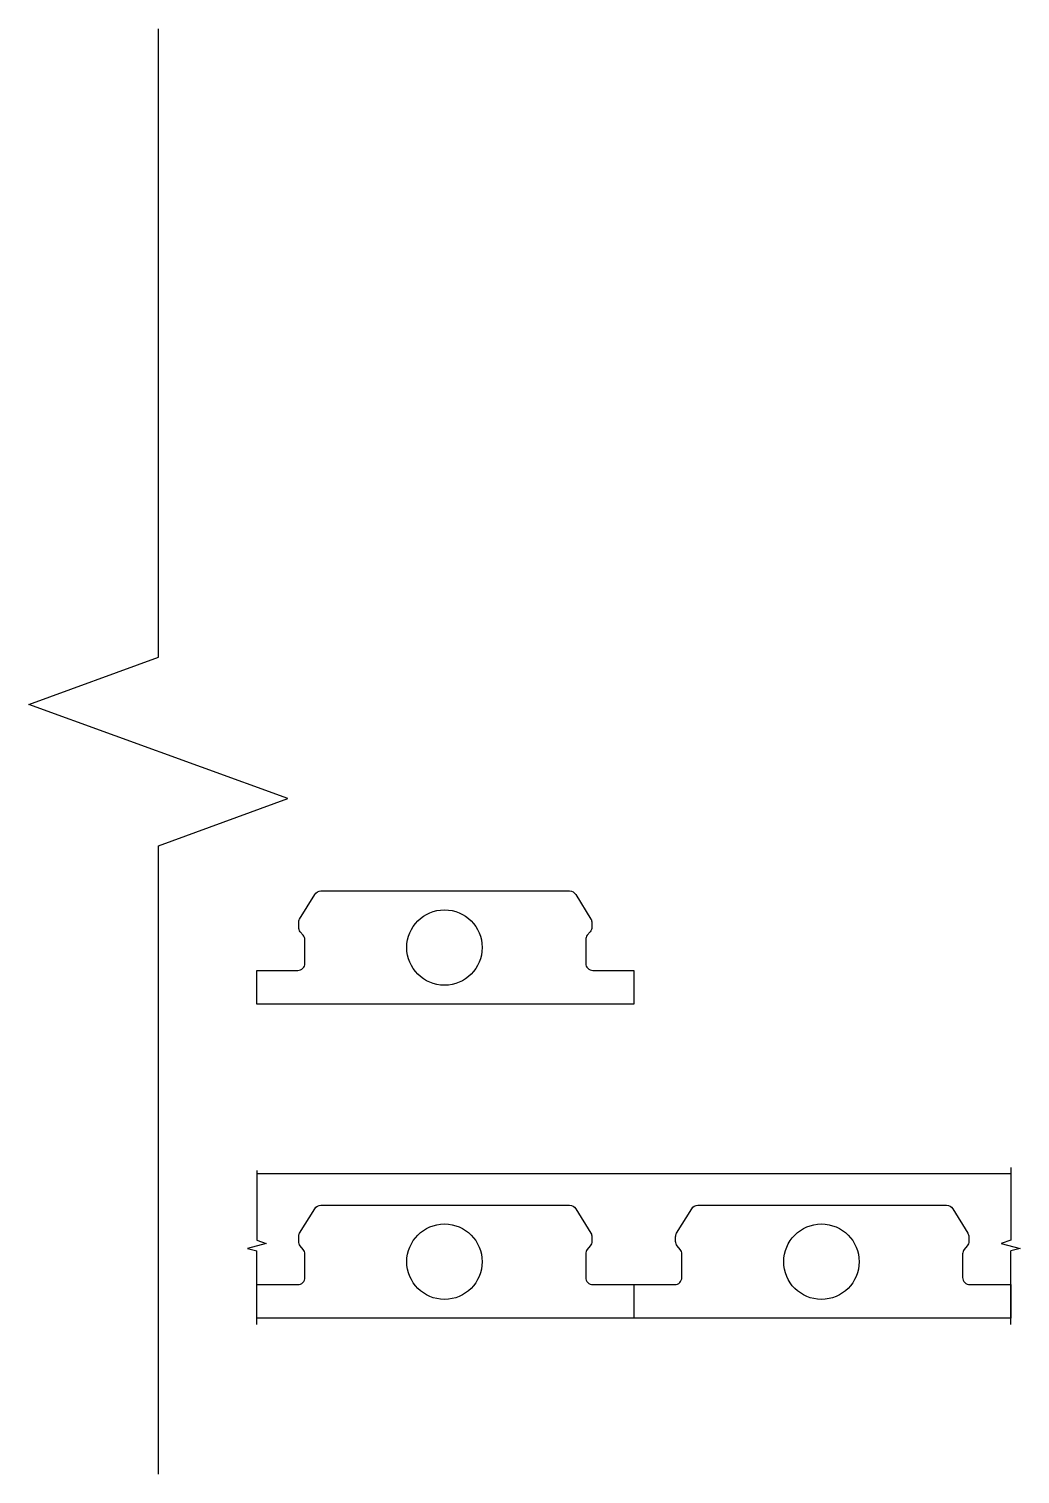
# Model space of a CAD drawing. Header units: millimetres. Extents: x 2248 to 2332, y 0 to 1240.
# Drawn here: x 2330.859 to 2332.437, y 1182.569 to 1184.869 of the extents above; entities that cross this region are included whole.
import ezdxf

# ---------------------------------------------------------------- set-up
doc = ezdxf.new("R2010")
doc.units = ezdxf.units.MM
doc.layers.add('Detalles', color=7, linetype='Continuous')

msp = doc.modelspace()

# ---------------------------------------------------------------- linework, layer by layer
for p, q in [((2332.422, 1183.0469), (2331.222, 1183.0469)), ((2331.2219, 1182.8068), (2331.222, 1182.9244)), ((2332.422, 1182.8068), (2332.422, 1182.9244))]:
    msp.add_line(p, q)
for points in [[(2331.522, 1183.3168), (2331.222, 1183.3168), (2331.222, 1183.3307), (2331.222, 1183.3705), (2331.2872, 1183.3705, 0.414214), (2331.2985, 1183.3818), (2331.2985, 1183.4192, 0.173276), (2331.2959, 1183.4263), (2331.2912, 1183.4321, -0.173276), (2331.2886, 1183.4393), (2331.2886, 1183.4465, -0.13024), (2331.2901, 1183.4521), (2331.3142, 1183.4912, -0.269439), (2331.3241, 1183.4969), (2331.5211, 1183.4969), (2331.7199, 1183.4969, -0.269439), (2331.7297, 1183.4912), (2331.7538, 1183.4521, -0.13024), (2331.7553, 1183.4465), (2331.7553, 1183.4393, -0.173276), (2331.7528, 1183.4321), (2331.748, 1183.4263, 0.173276), (2331.7455, 1183.4192), (2331.7455, 1183.3818, 0.414214), (2331.7568, 1183.3705), (2331.822, 1183.3705), (2331.822, 1183.3307), (2331.822, 1183.3168), (2331.5203, 1183.3168)], [(2331.522, 1182.8168), (2331.222, 1182.8168), (2331.222, 1182.8307), (2331.222, 1182.8705), (2331.2872, 1182.8705, 0.414214), (2331.2985, 1182.8818), (2331.2985, 1182.9192, 0.173276), (2331.2959, 1182.9263), (2331.2912, 1182.9321, -0.173276), (2331.2886, 1182.9393), (2331.2886, 1182.9465, -0.13024), (2331.2901, 1182.9521), (2331.3142, 1182.9912, -0.269439), (2331.3241, 1182.9969), (2331.5211, 1182.9969), (2331.7199, 1182.9969, -0.269439), (2331.7297, 1182.9912), (2331.7538, 1182.9521, -0.13024), (2331.7553, 1182.9465), (2331.7553, 1182.9393, -0.173276), (2331.7528, 1182.9321), (2331.748, 1182.9263, 0.173276), (2331.7455, 1182.9192), (2331.7455, 1182.8818, 0.414214), (2331.7568, 1182.8705), (2331.822, 1182.8705), (2331.822, 1182.8307), (2331.822, 1182.8168), (2331.5203, 1182.8168)], [(2331.822, 1182.8705), (2331.8872, 1182.8705, 0.414214), (2331.8985, 1182.8818), (2331.8985, 1182.9192, 0.173276), (2331.8959, 1182.9263), (2331.8912, 1182.9321, -0.173276), (2331.8886, 1182.9393), (2331.8886, 1182.9465, -0.13024), (2331.8901, 1182.9521), (2331.9142, 1182.9912, -0.269439), (2331.9241, 1182.9969), (2332.1211, 1182.9969), (2332.3199, 1182.9969, -0.269439), (2332.3297, 1182.9912), (2332.3538, 1182.9521, -0.13024), (2332.3553, 1182.9465), (2332.3553, 1182.9393, -0.173276), (2332.3528, 1182.9321), (2332.348, 1182.9263, 0.173276), (2332.3455, 1182.9192), (2332.3455, 1182.8818, 0.414214), (2332.3568, 1182.8705), (2332.422, 1182.8705), (2332.422, 1182.8307), (2332.422, 1182.8168), (2332.1203, 1182.8168)]]:
    msp.add_lwpolyline(points, format="xyb")
for points in [[(2331.222, 1183.0519), (2331.222, 1182.941), (2331.237, 1182.936), (2331.207, 1182.9277), (2331.222, 1182.9244)], [(2332.422, 1183.0569), (2332.422, 1182.941), (2332.407, 1182.936), (2332.437, 1182.9277), (2332.422, 1182.9244)], [(2332.1203, 1182.8168), (2331.822, 1182.8168)]]:
    msp.add_lwpolyline(points)
for centre in [(2331.5207, 1183.4069), (2331.5207, 1182.9069), (2332.1207, 1182.9069)]:
    msp.add_circle(centre, 0.06)
at = {"layer": 'Detalles', "color": 8, "linetype": 'Continuous', "ltscale": 0.025}
msp.add_lwpolyline([(2331.0652, 1182.5689), (2331.0652, 1183.5689), (2331.2713, 1183.6439), (2330.8591, 1183.7939), (2331.0652, 1183.8689), (2331.0652, 1184.8689)], dxfattribs=at)

doc.saveas('drawing.dxf')
